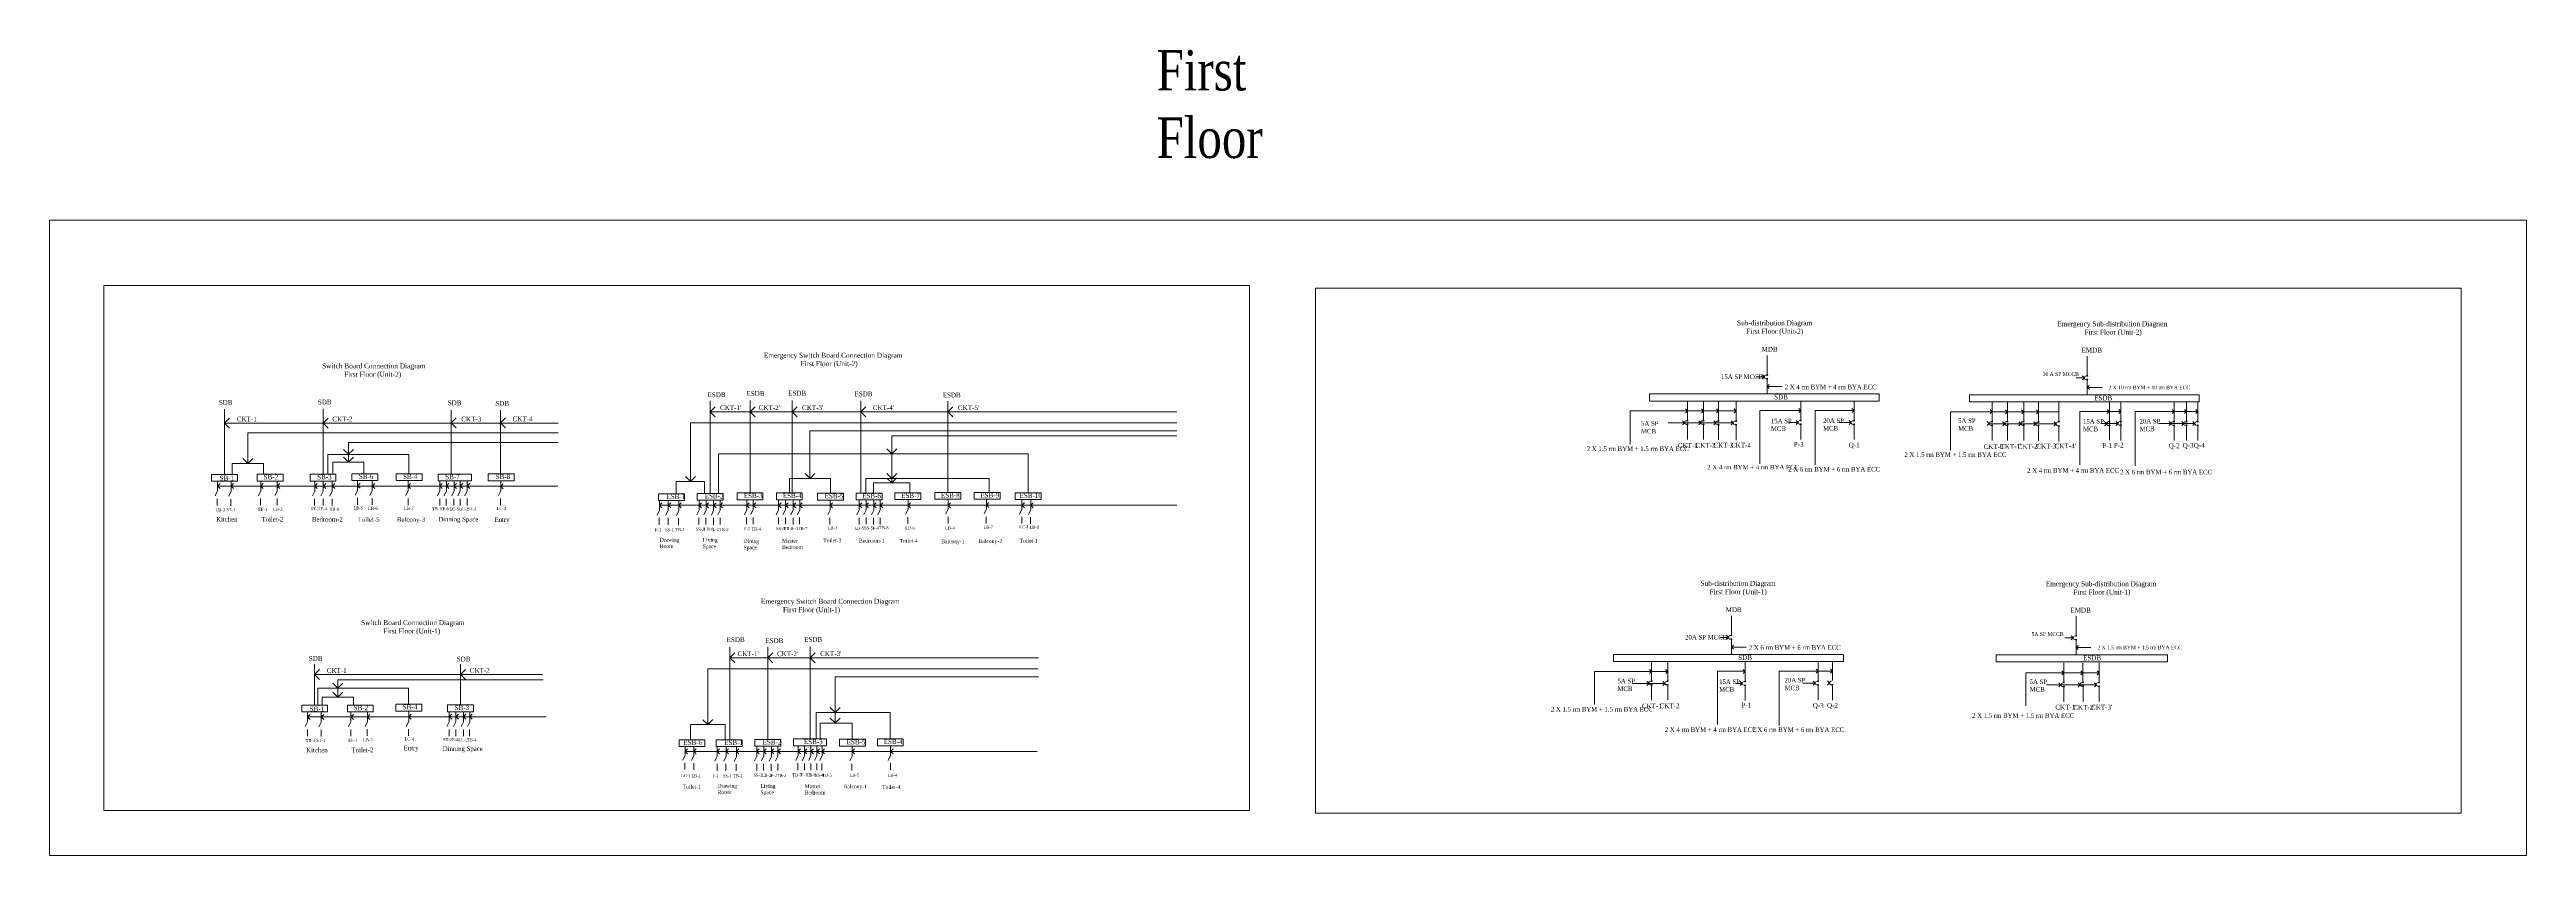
# Model space of a CAD drawing. Header units: inches. Extents: x -13742749 to 88736, y -40897 to 32194776.
# Drawn here: x 34792 to 62550, y -31191 to -22161 of the extents above; entities that cross this region are included whole.
import ezdxf

# ---------------------------------------------------------------- set-up
doc = ezdxf.new("R2010")
doc.units = ezdxf.units.IN
doc.header["$LTSCALE"] = 10
doc.header["$MEASUREMENT"] = 0
doc.linetypes.add('HIDDEN', pattern=[0.375, 0.25, -0.125])
for name, color, linetype, lineweight in [('ESDB_TEXT', 131, 'Continuous', 13), ('SDB_TEXT', 10, 'Continuous', 13), ('Switchboard_Diagram_My', 7, 'Continuous', 13), ('Text_My', 7, 'Continuous', 13)]:
    doc.layers.add(name, color=color, linetype=linetype, lineweight=lineweight)
doc.styles.get("Standard").update_dxf_attribs({"font": 'times.ttf', "width": 0.8})

msp = doc.modelspace()

# ---------------------------------------------------------------- linework, layer by layer
at = {"layer": 'ESDB_TEXT', "linetype": 'ByBlock', "ltscale": 10}
msp.add_line((57503.62773, -28777.6564), (57503.62773, -28942.89011), dxfattribs=at)
at = {"layer": 'Switchboard_Diagram_My', "linetype": 'ByBlock', "ltscale": 10}
for p, q in [((53986.88922, -25805.87043), (54009.67701, -25828.60629)), ((54041.53836, -25588.02015), (54041.53836, -25802.62051)), ((57628.12093, -25598.38645), (57628.12093, -25812.9868)), ((54009.67701, -25828.60629), (53915.74138, -25828.60629)), ((54009.67701, -25828.60629), (53987.09107, -25851.24381)), ((54041.79762, -25936.88402), (54064.38356, -25914.2465)), ((54064.58541, -25959.61988), (54041.79762, -25936.88402)), ((54041.80091, -25854.26188), (54041.80091, -26019.49558)), ((54041.80091, -25936.87873), (54207.0707, -25936.87873)), ((57596.25958, -25838.97259), (57502.32395, -25838.97259)), ((57573.47179, -25816.23673), (57596.25958, -25838.97259)), ((57596.25958, -25838.97259), (57573.67364, -25861.6101)), ((57628.38019, -25947.25032), (57650.96613, -25924.6128)), ((57651.16797, -25969.98618), (57628.38019, -25947.25032)), ((57628.38348, -25864.62817), (57628.38348, -26029.86188)), ((57628.38348, -25947.24502), (57793.65327, -25947.24502)), ((36753.10316, -26578.43108), (36753.10316, -26191.39747)), ((36754.0991, -26347.27623), (36809.76805, -26291.48014)), ((36809.89519, -26402.94518), (36754.0991, -26347.27623)), ((37857.04643, -26579.46476), (37857.04643, -26185.68142)), ((37913.78701, -26402.76427), (37857.99092, -26347.09532)), ((37857.99138, -26347.09578), (37913.66033, -26291.29969)), ((39292.05311, -26577.40513), (39292.05311, -26201.74769)), ((39348.79369, -26400.70464), (39292.9976, -26345.03569)), ((39292.99806, -26345.03615), (39348.66701, -26289.24006)), ((39844.52761, -26575.44771), (39844.52761, -26199.79027)), ((39901.26819, -26398.74722), (39845.4721, -26343.07827)), ((39845.47256, -26343.07873), (39901.14152, -26287.28264)), ((41974.10665, -26999.8104), (41974.10665, -26341.9243)), ((41974.10665, -26341.9243), (47424.8531, -26341.9243)), ((42250.50314, -26275.27862), (42194.70705, -26219.60967)), ((42194.70751, -26339.81416), (42194.70751, -26098.09748)), ((42194.70751, -26219.61012), (42250.37646, -26163.81404)), ((42194.70751, -26218.95582), (47424.8531, -26218.95582)), ((42194.70751, -27133.69789), (42194.70751, -26339.81416)), ((42697.77437, -26275.27862), (42641.97828, -26219.60967)), ((42641.97874, -26335.5424), (42641.97874, -26093.82572)), ((42641.97874, -26219.61012), (42697.64769, -26163.81404)), ((42641.97874, -27129.42614), (42641.97874, -26335.5424)), ((43169.28722, -26275.27862), (43113.49113, -26219.60967)), ((43113.49159, -26335.5424), (43113.49159, -26093.82572)), ((43113.49159, -26219.61012), (43169.16055, -26163.81404)), ((43113.49159, -27129.42614), (43113.49159, -26335.5424)), ((43938.35816, -26275.27862), (43882.56207, -26219.60967)), ((43882.56253, -26337.75211), (43882.56253, -26096.03543)), ((43882.56253, -26219.61012), (43938.23149, -26163.81404)), ((43882.56253, -27131.63584), (43882.56253, -26337.75211)), ((44857.68829, -27123.1556), (44857.68829, -26100.13737)), ((44913.53264, -26277.11647), (44857.73655, -26221.44752)), ((44857.73701, -26221.44798), (44913.40596, -26165.65189)), ((53495.82733, -26210.61797), (52507.17538, -26210.61797)), ((52507.17538, -26210.61797), (52507.17538, -26581.76175)), ((53662.55412, -26344.70457), (52932.98979, -26344.70457)), ((53093.22692, -26321.94058), (53116.0147, -26344.67644)), ((53116.0147, -26344.67644), (53093.42877, -26367.31396)), ((53124.58899, -26187.57229), (53147.37677, -26210.30815)), ((53147.37677, -26210.30815), (53124.79084, -26232.94567)), ((53147.62899, -26099.04853), (53147.62899, -26313.64889)), ((53147.89154, -26366.40426), (53147.89154, -26531.63797)), ((53275.01343, -26321.88054), (53297.80122, -26344.6164)), ((53297.80122, -26344.6164), (53275.21528, -26367.25392)), ((53306.01979, -26187.65901), (53328.80757, -26210.39487)), ((53328.80757, -26210.39487), (53306.22164, -26233.03239)), ((53328.69561, -26099.21863), (53328.69561, -26313.81899)), ((53328.95816, -26366.57437), (53328.95816, -26531.80807)), ((53441.32641, -26322.0273), (53464.1142, -26344.76316)), ((53464.1142, -26344.76316), (53441.52826, -26367.40068)), ((53473.03573, -26187.78909), (53495.82351, -26210.52495)), ((53495.82351, -26210.52495), (53473.23758, -26233.16247)), ((53495.82733, -26103.31779), (53495.82733, -26317.91815)), ((53638.24517, -26322.16229), (53661.03296, -26344.89815)), ((53661.03296, -26344.89815), (53638.44702, -26367.53567)), ((53669.95449, -26187.92409), (53692.74227, -26210.65995)), ((53692.74227, -26210.65995), (53670.15633, -26233.29746)), ((53692.74609, -26103.45278), (53692.74609, -26318.05314)), ((54418.52263, -26206.34871), (53958.57945, -26206.34871)), ((53958.57945, -26206.34871), (53958.57945, -26803.87667)), ((54386.66128, -26339.63467), (54279.60237, -26339.63467)), ((54363.92855, -26316.90085), (54386.71633, -26339.63671)), ((54386.71633, -26339.63671), (54364.1304, -26362.27423)), ((54395.40072, -26183.60655), (54418.18851, -26206.34241)), ((54418.18851, -26206.34241), (54395.60257, -26228.97993)), ((54418.52263, -26099.04853), (54418.52263, -26313.64889)), ((54418.78518, -26365.29025), (54418.78518, -26530.52396)), ((55014.23257, -26206.51881), (54578.65576, -26206.51881)), ((54578.65576, -26206.51881), (54578.65576, -26815.34697)), ((54982.37122, -26340.91878), (54842.22249, -26340.91878)), ((54959.58767, -26318.14828), (54982.37546, -26340.88414)), ((54982.37546, -26340.88414), (54959.78952, -26363.52165)), ((54991.21229, -26183.75998), (55014.00008, -26206.49584)), ((55014.00008, -26206.49584), (54991.41414, -26229.13335)), ((55014.23257, -26099.21863), (55014.23257, -26313.81899)), ((55014.49512, -26366.57437), (55014.49512, -26531.80807)), ((57082.4099, -26220.98426), (56093.75794, -26220.98426)), ((56093.75794, -26220.98426), (56093.75794, -26650.22247)), ((56506.75224, -26329.24372), (56529.54003, -26351.97958)), ((56529.54003, -26351.97958), (56506.95409, -26374.61709)), ((57050.55092, -26355.07087), (56519.57236, -26355.07087)), ((56538.46156, -26195.00551), (56561.24934, -26217.74137)), ((56561.24934, -26217.74137), (56538.6634, -26240.37889)), ((56561.25316, -26110.53421), (56561.25316, -26325.13456)), ((56679.80949, -26332.30688), (56702.59727, -26355.04274)), ((56702.59727, -26355.04274), (56680.01133, -26377.68025)), ((56711.17156, -26197.93859), (56733.95934, -26220.67445)), ((56733.95934, -26220.67445), (56711.3734, -26243.31197)), ((56734.21155, -26109.41483), (56734.21155, -26324.01518)), ((56861.596, -26332.24684), (56884.38378, -26354.9827)), ((56884.38378, -26354.9827), (56861.79785, -26377.62022)), ((56892.60236, -26198.02531), (56915.39014, -26220.76117)), ((56915.39014, -26220.76117), (56892.80421, -26243.39869)), ((56915.27817, -26109.58493), (56915.27817, -26324.18529)), ((57027.90898, -26332.3936), (57050.69677, -26355.12946)), ((57050.69677, -26355.12946), (57028.11083, -26377.76697)), ((57050.54855, -26355.38424), (57279.62284, -26355.84963)), ((57059.6183, -26198.15539), (57082.40608, -26220.89125)), ((57082.40608, -26220.89125), (57059.82014, -26243.52876)), ((57082.4099, -26109.41483), (57082.4099, -26324.01518)), ((57082.4099, -26220.98426), (57310.65937, -26220.98426)), ((57256.90375, -26333.10736), (57279.69154, -26355.84322)), ((57279.69154, -26355.84322), (57257.1056, -26378.48074)), ((57310.65937, -26109.41483), (57310.65937, -26324.01518)), ((58005.1052, -26216.715), (57545.16201, -26216.715)), ((57545.16201, -26216.715), (57545.16201, -26814.24297)), ((57973.24385, -26350.00097), (57779.60897, -26350.00097)), ((57821.26677, -26330.47809), (57844.05455, -26353.21395)), ((57844.05455, -26353.21395), (57821.46862, -26375.85147)), ((57851.47544, -26193.91692), (57874.26322, -26216.65278)), ((57874.26322, -26216.65278), (57851.67728, -26239.2903)), ((57875.86085, -26112.62576), (57875.86085, -26538.87326)), ((57950.51112, -26327.26715), (57973.2989, -26350.00301)), ((57973.2989, -26350.00301), (57950.71297, -26372.64053)), ((57981.98329, -26193.97285), (58004.77107, -26216.70871)), ((58004.77107, -26216.70871), (57982.18514, -26239.34622)), ((58005.1052, -26109.41483), (58005.1052, -26417.27026)), ((58600.81514, -26216.88511), (58165.23833, -26216.88511)), ((58165.23833, -26216.88511), (58165.23833, -26825.71327)), ((58568.95379, -26351.28508), (58428.80506, -26351.28508)), ((58546.17024, -26328.51457), (58568.95803, -26351.25043)), ((58568.95803, -26351.25043), (58546.37209, -26373.88795)), ((58709.07219, -26351.28508), (58568.92346, -26351.28508)), ((58577.79486, -26194.12627), (58600.58265, -26216.86213)), ((58600.58265, -26216.86213), (58577.99671, -26239.49965)), ((58600.55973, -26216.88511), (58866.23465, -26216.88511)), ((58600.81514, -26109.58493), (58600.81514, -26324.18529)), ((58686.28864, -26328.51457), (58709.07643, -26351.25043)), ((58709.07643, -26351.25043), (58686.49049, -26373.88795)), ((58834.07512, -26351.05945), (58693.92639, -26351.05945)), ((58718.05607, -26194.13628), (58740.84385, -26216.87214)), ((58740.84385, -26216.87214), (58718.25792, -26239.50966)), ((58740.93354, -26109.58493), (58740.93354, -26324.18529)), ((58811.29157, -26328.28894), (58834.07936, -26351.0248)), ((58834.07936, -26351.0248), (58811.49342, -26373.66232)), ((58843.059, -26193.91065), (58865.84678, -26216.64651)), ((58865.84678, -26216.64651), (58843.26085, -26239.28402)), ((58865.93647, -26109.35929), (58865.93647, -26323.95965)), ((36753.10316, -26921.75787), (36753.10316, -26578.43108)), ((37856.7277, -26919.85022), (37857.04643, -26579.46476)), ((38141.47027, -26696.32433), (38085.67418, -26640.65538)), ((38197.13876, -26640.5287), (38141.46981, -26696.32479)), ((39291.73439, -26917.79059), (39292.05311, -26577.40513)), ((39844.20889, -26915.83317), (39844.52761, -26575.44771)), ((43313.36978, -26967.7912), (43313.36978, -26431.47175)), ((43313.36978, -26431.47175), (47424.8531, -26431.47175)), ((44230.7163, -26691.37482), (44174.92021, -26635.70587)), ((44230.50312, -26691.37567), (44230.50312, -26490.90174)), ((44230.50312, -26490.90174), (47153.63835, -26490.90174)), ((44286.38479, -26635.5792), (44230.71584, -26691.37528)), ((47153.63835, -26490.90174), (47424.8531, -26490.90174)), ((53496.08988, -26370.67352), (53496.08988, -26535.90723)), ((53693.00864, -26370.80852), (53693.00864, -26536.04222)), ((56561.51571, -26377.88994), (56561.51571, -26543.12365)), ((56734.47411, -26376.77056), (56734.47411, -26542.00426)), ((56915.54072, -26376.94066), (56915.54072, -26542.17437)), ((57082.67245, -26381.03982), (57082.67245, -26546.27352)), ((57310.92192, -26386.16627), (57310.92192, -26551.39997)), ((58005.36775, -26375.65655), (58005.36775, -26540.89025)), ((58601.07769, -26376.94066), (58601.07769, -26542.17437)), ((58741.19609, -26376.94066), (58741.19609, -26542.17437)), ((58866.19902, -26376.71503), (58866.19902, -26541.94873)), ((36838.36124, -26799.76178), (36838.36124, -26921.75787)), ((36838.36124, -26799.76178), (37187.84545, -26799.76178)), ((37013.16869, -26799.76093), (36957.3726, -26744.09198)), ((37013.10335, -26799.76178), (37013.10335, -26699.05359)), ((37068.83718, -26743.9653), (37013.16823, -26799.76139)), ((37187.84545, -26919.85022), (37187.84545, -26799.76178)), ((37966.22183, -26785.2923), (37966.22183, -26918.27893)), ((37966.22183, -26785.2923), (38315.70604, -26785.2923)), ((38141.02928, -26785.29146), (38085.23319, -26729.6225)), ((38140.96394, -26785.2923), (38140.96394, -26684.58412)), ((38196.69777, -26729.49583), (38141.02882, -26785.29192)), ((38315.70604, -26911.35372), (38315.70604, -26785.2923)), ((45759.81497, -26691.37567), (42286.77915, -26691.37567)), ((42288.00019, -26695.79192), (42288.00019, -27131.97707)), ((43314.11749, -26967.79036), (43258.3214, -26912.12141)), ((43369.78598, -26911.99473), (43314.11703, -26967.79082)), ((44230.7163, -26967.60052), (44174.92021, -26911.93157)), ((44230.50312, -26826.20391), (44230.50312, -26691.37567)), ((44230.50312, -26967.60136), (44230.50312, -26826.20391)), ((44286.38479, -26911.80489), (44230.71584, -26967.60098)), ((45759.81497, -27126.62161), (45759.81497, -26691.37567)), ((36673.304, -27107.07436), (36647.5434, -27162.27225)), ((36672.04853, -27194.40197), (36672.04853, -27269.37161)), ((36673.304, -26998.053), (36673.304, -27107.07436)), ((36673.304, -27052.56368), (40487.34244, -27052.56368)), ((36702.22902, -27080.39338), (36674.33098, -27052.5589)), ((36674.33144, -27052.55936), (36702.16591, -27024.66132)), ((36826.46432, -27110.13453), (36800.70371, -27165.33242)), ((36825.20885, -27197.46215), (36825.20885, -27272.43179)), ((36826.46432, -27001.11317), (36826.46432, -27110.13453)), ((36854.40369, -27080.22502), (36826.50565, -27052.39054)), ((36826.50611, -27052.391), (36854.34058, -27024.49295)), ((37158.82407, -27105.54469), (37133.06347, -27160.74258)), ((37157.5686, -27192.87231), (37157.5686, -27267.84195)), ((37158.82407, -26996.52333), (37158.82407, -27105.54469)), ((37186.8501, -27080.57979), (37158.95205, -27052.74532)), ((37158.95251, -27052.74578), (37186.78699, -27024.84773)), ((37344.14872, -27104.01418), (37318.38812, -27159.21207)), ((37342.89325, -27191.3418), (37342.89325, -27266.31144)), ((37344.14872, -26994.99282), (37344.14872, -27104.01418)), ((37372.05064, -27080.39086), (37344.15259, -27052.55638)), ((37344.15305, -27052.55684), (37371.98753, -27024.6588)), ((37763.62015, -27107.45922), (37737.85955, -27162.65711)), ((37762.36468, -27194.78684), (37762.36468, -27269.75648)), ((37763.62015, -26998.43786), (37763.62015, -27107.45922)), ((37791.75639, -27079.24491), (37763.85835, -27051.41044)), ((37763.85881, -27051.4109), (37791.69328, -27023.51285)), ((37858.99194, -27107.65207), (37833.23134, -27162.84996)), ((37857.73647, -27194.97969), (37857.73647, -27269.94933)), ((37858.99194, -26998.63071), (37858.99194, -27107.65207)), ((37887.09637, -27079.43776), (37859.19832, -27051.60329)), ((37859.19878, -27051.60375), (37887.03326, -27023.7057)), ((37959.27092, -27108.49096), (37933.51032, -27163.68885)), ((37958.01546, -27195.81858), (37958.01546, -27270.78822)), ((37959.27092, -26999.4696), (37959.27092, -27108.49096)), ((37987.53463, -27080.27666), (37959.63659, -27052.44218)), ((37959.63705, -27052.44264), (37987.47153, -27024.5446)), ((38244.74463, -27098.47976), (38218.98402, -27153.67765)), ((38243.48916, -27185.80737), (38243.48916, -27260.77701)), ((38272.2785, -27076.82276), (38244.38045, -27048.98828)), ((38244.38091, -27048.98874), (38272.21539, -27021.0907)), ((38244.74463, -26989.4584), (38244.74463, -27098.47976)), ((38408.70816, -27101.95297), (38382.94756, -27157.15086)), ((38407.45269, -27189.28059), (38407.45269, -27264.25023)), ((38436.24203, -27080.29597), (38408.34399, -27052.4615)), ((38408.34445, -27052.46195), (38436.17892, -27024.56391)), ((38408.70816, -26992.93161), (38408.70816, -27101.95297)), ((38810.59743, -27102.30396), (38784.83683, -27157.50185)), ((38809.34197, -27189.63157), (38809.34197, -27264.60121)), ((38838.13131, -27080.64696), (38810.23326, -27052.81248)), ((38810.23372, -27052.81294), (38838.0682, -27024.9149)), ((38810.59743, -26993.2826), (38810.59743, -27102.30396)), ((39165.19593, -27106.43133), (39139.43533, -27161.62923)), ((39163.94047, -27193.75895), (39163.94047, -27268.72859)), ((39165.19593, -26997.40997), (39165.19593, -27106.43133)), ((39193.33218, -27078.21703), (39165.43413, -27050.38255)), ((39165.43459, -27050.38301), (39193.26907, -27022.48497)), ((39239.37549, -27106.43133), (39213.61489, -27161.62923)), ((39238.12003, -27193.75895), (39238.12003, -27268.72859)), ((39239.37549, -26997.40997), (39239.37549, -27106.43133)), ((39267.47992, -27078.21703), (39239.58188, -27050.38255)), ((39239.58234, -27050.38301), (39267.41681, -27022.48497)), ((39324.46218, -27106.43133), (39298.70158, -27161.62923)), ((39323.20671, -27193.75895), (39323.20671, -27268.72859)), ((39352.21881, -27078.51093), (39324.32077, -27050.67645)), ((39324.32123, -27050.67691), (39352.15571, -27022.77887)), ((39324.46218, -26997.40997), (39324.46218, -27106.43133)), ((39394.27761, -27106.43133), (39368.51701, -27161.62923)), ((39393.02214, -27193.75895), (39393.02214, -27268.72859)), ((39394.27761, -26997.40997), (39394.27761, -27106.43133)), ((39422.54132, -27078.21703), (39394.64327, -27050.38255)), ((39394.64373, -27050.38301), (39422.47821, -27022.48497)), ((39472.3871, -27105.84507), (39446.6265, -27161.04296)), ((39471.13163, -27193.17269), (39471.13163, -27268.14233)), ((39472.3871, -26996.82371), (39472.3871, -27105.84507)), ((39500.65081, -27077.63077), (39472.75276, -27049.79629)), ((39472.75322, -27049.79675), (39500.5877, -27021.89871)), ((39848.24365, -27103.92196), (39822.48304, -27159.11985)), ((39846.98818, -27191.24958), (39846.98818, -27266.21922)), ((39875.77752, -27082.26496), (39847.87947, -27054.43049)), ((39847.87993, -27054.43094), (39875.71441, -27026.5329)), ((39848.24365, -26994.9006), (39848.24365, -27103.92196)), ((41815.05357, -27137.90637), (41815.05357, -26999.8104)), ((41815.05357, -26999.8104), (42133.15972, -26999.8104)), ((41975.11466, -26999.80955), (41919.31857, -26944.1406)), ((42030.78315, -26944.01393), (41975.1142, -26999.81001)), ((42133.15972, -26999.8104), (42133.15972, -27133.69789)), ((43082.63415, -27133.39211), (43082.63415, -26967.7912)), ((43082.63415, -26967.7912), (43544.10542, -26967.7912)), ((43544.10542, -26967.7912), (43544.10542, -27132.89214)), ((45321.40698, -26967.60136), (43937.93155, -26967.60136)), ((43937.93155, -26967.60136), (43937.93155, -27131.63584)), ((44434.62226, -27017.445), (44026.38399, -27017.445)), ((44026.38399, -27017.445), (44026.38399, -27131.63584)), ((44230.7163, -27017.44416), (44174.92021, -26961.77521)), ((44230.50312, -27017.445), (44230.50312, -26967.60136)), ((44286.38479, -26961.64853), (44230.71584, -27017.44462)), ((44434.62226, -27127.42736), (44434.62226, -27017.445)), ((44862.22811, -27199.07021), (44862.22811, -27308.09157)), ((45290.42741, -27199.49882), (45290.42741, -27308.52018)), ((45321.40698, -27123.1556), (45321.40698, -26967.60136)), ((45689.13828, -27201.72456), (45689.13828, -27310.74592)), ((41625.90896, -27322.37407), (41600.14836, -27377.57196)), ((41624.6535, -27409.70169), (41624.6535, -27484.67133)), ((41625.90896, -27213.35271), (41625.90896, -27322.37407)), ((41625.90896, -27267.86339), (47424.8531, -27267.86339)), ((41654.0445, -27295.54747), (41626.14646, -27267.71299)), ((41626.14692, -27267.71345), (41653.98139, -27239.8154)), ((41725.47849, -27322.37407), (41699.71789, -27377.57196)), ((41724.22302, -27409.70169), (41724.22302, -27484.67133)), ((41725.47849, -27213.35271), (41725.47849, -27322.37407)), ((41753.55253, -27295.47693), (41725.65449, -27267.64245)), ((41725.65495, -27267.64291), (41753.48942, -27239.74487)), ((41842.16176, -27325.48234), (41816.40116, -27380.68023)), ((41840.9063, -27412.80996), (41840.9063, -27487.7796)), ((41842.16176, -27216.46098), (41842.16176, -27325.48234)), ((41870.15009, -27295.42529), (41842.25205, -27267.59081)), ((41842.25251, -27267.59127), (41870.08698, -27239.69323)), ((42070.86423, -27320.81994), (42045.10363, -27376.01783)), ((42069.60876, -27408.14756), (42069.60876, -27483.1172)), ((42098.72385, -27295.42613), (42070.82581, -27267.59165)), ((42070.82627, -27267.59211), (42098.66074, -27239.69407)), ((42070.86423, -27211.79858), (42070.86423, -27320.81994)), ((42148.65379, -27319.26581), (42122.89319, -27374.4637)), ((42147.39833, -27406.59342), (42147.39833, -27481.56306)), ((42148.65379, -27210.24445), (42148.65379, -27319.26581)), ((42176.57278, -27295.563), (42148.67474, -27267.72852)), ((42148.6752, -27267.72898), (42176.50967, -27239.83094)), ((42234.22038, -27322.37407), (42208.45978, -27377.57196)), ((42232.96492, -27409.70169), (42232.96492, -27484.67133)), ((42261.94598, -27295.64613), (42234.04793, -27267.81166)), ((42234.04839, -27267.81211), (42261.88287, -27239.91407)), ((42234.22038, -27213.35271), (42234.22038, -27322.37407)), ((42307.34373, -27320.81994), (42281.58312, -27376.01783)), ((42306.08826, -27408.14756), (42306.08826, -27483.1172)), ((42335.01282, -27295.89385), (42307.11477, -27268.05937)), ((42307.11523, -27268.05983), (42334.94971, -27240.16179)), ((42307.34373, -27211.79858), (42307.34373, -27320.81994)), ((42604.4969, -27317.71167), (42578.73629, -27372.90956)), ((42603.24143, -27405.03929), (42603.24143, -27480.00893)), ((42632.2532, -27295.28925), (42604.35516, -27267.45478)), ((42604.35562, -27267.45524), (42632.19009, -27239.55719)), ((42604.4969, -27208.69031), (42604.4969, -27317.71167)), ((42677.62024, -27316.15754), (42651.85964, -27371.35543)), ((42676.36478, -27403.48516), (42676.36478, -27478.4548)), ((42705.50127, -27295.56258), (42677.60323, -27267.7281)), ((42677.60369, -27267.72856), (42705.43816, -27239.83052)), ((42677.62024, -27207.13618), (42677.62024, -27316.15754)), ((42962.32802, -27317.71167), (42936.56742, -27372.90956)), ((42961.07256, -27405.03929), (42961.07256, -27480.00893)), ((42990.04479, -27295.46601), (42962.14675, -27267.63154)), ((42962.14721, -27267.632), (42989.98169, -27239.73395)), ((42962.32802, -27208.69031), (42962.32802, -27317.71167)), ((43040.11758, -27316.15754), (43014.35698, -27371.35543)), ((43038.86212, -27403.48516), (43038.86212, -27478.4548)), ((43040.11758, -27207.13618), (43040.11758, -27316.15754)), ((43068.1947, -27295.71163), (43040.29665, -27267.87715)), ((43040.29711, -27267.87761), (43068.13159, -27239.97957)), ((43125.68417, -27319.26581), (43099.92357, -27374.4637)), ((43124.42871, -27406.59342), (43124.42871, -27481.56306)), ((43125.68417, -27210.24445), (43125.68417, -27319.26581)), ((43153.6132, -27295.69945), (43125.71516, -27267.86498)), ((43125.71562, -27267.86544), (43153.55009, -27239.96739)), ((43198.80752, -27317.71167), (43173.04692, -27372.90956)), ((43197.55205, -27405.03929), (43197.55205, -27480.00893)), ((43226.65091, -27295.84808), (43198.75287, -27268.01361)), ((43198.75333, -27268.01407), (43226.5878, -27240.11602)), ((43198.80752, -27208.69031), (43198.80752, -27317.71167)), ((43538.68292, -27320.46811), (43512.92232, -27375.666)), ((43537.42746, -27407.79572), (43537.42746, -27482.76536)), ((43566.32062, -27295.5651), (43538.42257, -27267.73062)), ((43538.42303, -27267.73108), (43566.25751, -27239.83304)), ((43538.68292, -27211.44675), (43538.68292, -27320.46811)), ((43865.04173, -27318.91398), (43839.28112, -27374.11187)), ((43863.78626, -27406.24159), (43863.78626, -27481.21123)), ((43865.04173, -27209.89262), (43865.04173, -27318.91398)), ((43893.04211, -27295.52647), (43865.14406, -27267.692)), ((43865.14452, -27267.69246), (43892.979, -27239.79441)), ((43942.83129, -27317.35984), (43917.07069, -27372.55773)), ((43941.57582, -27404.68746), (43941.57582, -27479.6571)), ((43970.31606, -27295.12425), (43942.41802, -27267.28977)), ((43942.41848, -27267.29023), (43970.25296, -27239.39219)), ((43942.83129, -27208.33848), (43942.83129, -27317.35984)), ((44028.39788, -27320.46811), (44002.63728, -27375.666)), ((44027.14241, -27407.79572), (44027.14241, -27482.76536)), ((44056.04201, -27295.52647), (44028.14397, -27267.692)), ((44028.14443, -27267.69246), (44055.9789, -27239.79441)), ((44028.39788, -27211.44675), (44028.39788, -27320.46811)), ((44101.52122, -27318.91398), (44075.76062, -27374.11187)), ((44100.26576, -27406.24159), (44100.26576, -27481.21123)), ((44129.29224, -27295.52647), (44101.39419, -27267.692)), ((44101.39465, -27267.69246), (44129.22913, -27239.79441)), ((44101.52122, -27209.89262), (44101.52122, -27318.91398)), ((44412.9387, -27312.51014), (44387.1781, -27367.70803)), ((44411.68324, -27399.83775), (44411.68324, -27474.80739)), ((44412.9387, -27203.48878), (44412.9387, -27312.51014)), ((44441.33736, -27294.96806), (44413.43932, -27267.13359)), ((44413.43978, -27267.13405), (44441.27425, -27239.236)), ((44862.22811, -27308.09157), (44836.46751, -27363.28946)), ((44860.97264, -27395.41919), (44860.97264, -27470.38883)), ((44890.2152, -27294.97814), (44862.31716, -27267.14366)), ((44862.31762, -27267.14412), (44890.15209, -27239.24608)), ((45290.42741, -27308.52018), (45264.66681, -27363.71807)), ((45289.17195, -27395.8478), (45289.17195, -27470.81744)), ((45318.52779, -27293.00985), (45290.62974, -27265.17538)), ((45290.6302, -27265.17584), (45318.46468, -27237.27779)), ((45689.13828, -27310.74592), (45663.37768, -27365.94381)), ((45687.88282, -27398.07353), (45687.88282, -27473.04317)), ((45716.17912, -27295.63354), (45688.28107, -27267.79906)), ((45688.28153, -27267.79952), (45716.11601, -27239.90147)), ((45786.93816, -27314.73418), (45761.17756, -27369.93207)), ((45785.68269, -27402.0618), (45785.68269, -27477.03144)), ((45786.93816, -27205.71282), (45786.93816, -27314.73418)), ((45815.4412, -27295.71205), (45787.54315, -27267.87757)), ((45787.54361, -27267.87803), (45815.37809, -27239.97999)), ((53639.16715, -28506.83649), (53639.16715, -28721.43685)), ((57503.36518, -28511.41468), (57503.36518, -28726.01504)), ((42413.96973, -29099.79297), (42413.96973, -28858.07629)), ((42841.98139, -29096.5396), (42841.98139, -28854.82292)), ((43316.27185, -29091.39809), (43316.27185, -28849.68141)), ((53607.3058, -28747.42264), (53513.37018, -28747.42264)), ((53584.51802, -28724.68678), (53607.3058, -28747.42264)), ((53607.3058, -28747.42264), (53584.71987, -28770.06015)), ((53639.42642, -28855.70037), (53662.01235, -28833.06285)), ((53662.2142, -28878.43623), (53639.42642, -28855.70037)), ((53639.4297, -28773.07822), (53639.4297, -28938.31192)), ((53639.4297, -28855.69507), (53804.6995, -28855.69507)), ((57471.50383, -28752.00082), (57377.56821, -28752.00082)), ((57448.71605, -28729.26496), (57471.50383, -28752.00082)), ((57471.50383, -28752.00082), (57448.9179, -28774.63834)), ((57503.62445, -28860.27855), (57526.21038, -28837.64103)), ((57526.41223, -28883.01441), (57503.62445, -28860.27855)), ((57503.62773, -28860.27326), (57668.89753, -28860.27326)), ((37762.47765, -29164.15588), (37762.47765, -29047.74015)), ((37762.47765, -29164.15588), (37818.1466, -29108.35979)), ((39397.91978, -29162.61762), (39453.58873, -29106.82153)), ((39397.97077, -29163.83175), (39397.97077, -29047.41602)), ((42167.31087, -29098.64974), (45869.92561, -29098.64974)), ((42168.08387, -29725.39262), (42168.08387, -29099.11038)), ((42413.96973, -29893.6767), (42413.96973, -29099.79297)), ((42471.75724, -29030.81418), (42415.96115, -28975.14523)), ((42415.96161, -28975.14569), (42471.63057, -28919.3496)), ((42417.53475, -28975.68126), (45873.56748, -28975.68126)), ((42897.77702, -29032.00406), (42841.98093, -28976.33511)), ((42841.98139, -28976.33557), (42897.65034, -28920.53948)), ((42841.98139, -29890.42333), (42841.98139, -29096.5396)), ((43316.27185, -29885.28183), (43316.27185, -29091.39809)), ((43372.52829, -29031.14588), (43316.7322, -28975.47693)), ((43316.73266, -28975.47739), (43372.40161, -28919.6813)), ((52927.35178, -29129.43431), (52104.80417, -29129.43431)), ((52104.80417, -29129.43431), (52104.80417, -29500.57809)), ((52722.21778, -29106.38864), (52745.00556, -29129.1245)), ((52745.00556, -29129.1245), (52722.41963, -29151.76202)), ((52745.25778, -29017.86487), (52745.25778, -29232.46523)), ((52903.64858, -29106.47536), (52926.43637, -29129.21122)), ((52926.43637, -29129.21122), (52903.85043, -29151.84873)), ((52926.3244, -29018.03498), (52926.3244, -29232.63533)), ((53792.06108, -29127.83582), (53482.79798, -29127.83582)), ((53482.79798, -29127.83582), (53482.79798, -29725.36378)), ((53770.77202, -29107.96841), (53793.5598, -29130.70427)), ((53793.5598, -29130.70427), (53770.97386, -29153.34178)), ((53793.8177, -29023.46709), (53793.8177, -29238.06744)), ((54772.04679, -29125.33516), (54176.28455, -29125.33516)), ((54176.28455, -29125.33516), (54176.28455, -29734.16332)), ((54588.84109, -29102.57632), (54611.62887, -29125.31218)), ((54611.62887, -29125.31218), (54589.04294, -29147.9497)), ((54611.86137, -29018.03498), (54611.86137, -29232.63533)), ((54748.65734, -29102.03827), (54771.44513, -29124.77413)), ((54771.44513, -29124.77413), (54748.85919, -29147.41165)), ((54771.67762, -29017.49693), (54771.67762, -29232.09729)), ((57760.587, -29144.43021), (56939.65283, -29144.43021)), ((56939.65283, -29144.43021), (56939.65283, -29515.57399)), ((57343.02857, -29121.79479), (57365.81636, -29144.53065)), ((57365.81636, -29144.53065), (57343.23042, -29167.16816)), ((57365.99235, -29032.49747), (57365.99235, -29247.09783)), ((57557.06644, -29121.38454), (57579.85422, -29144.1204)), ((57579.85422, -29144.1204), (57557.26829, -29166.75791)), ((57580.10644, -29032.86077), (57580.10644, -29247.46113)), ((57738.49724, -29121.47126), (57761.28503, -29144.20712)), ((57761.28503, -29144.20712), (57738.69909, -29166.84463)), ((57761.17306, -29033.03088), (57761.17306, -29247.63123)), ((37762.47765, -29507.48268), (37762.47765, -29164.15588)), ((37762.47765, -29164.15588), (40315.66523, -29164.15588)), ((37818.27374, -29219.82483), (37762.47765, -29164.15588)), ((37799.07255, -29316.38036), (38815.99536, -29316.38036)), ((37799.33237, -29507.7118), (37799.33237, -29316.35649)), ((37847.72926, -29417.52454), (38197.21347, -29417.52454)), ((37847.73573, -29417.50487), (37847.73573, -29507.48268)), ((38021.95958, -29315.54568), (37966.16349, -29259.87673)), ((38022.49066, -29417.06362), (37966.69457, -29361.39466)), ((38022.47784, -29417.56113), (38020.68622, -29223.78912)), ((38021.61592, -29223.87617), (40325.43834, -29223.87617)), ((38077.62807, -29259.75005), (38021.95912, -29315.54614)), ((38078.15915, -29361.26799), (38022.4902, -29417.06408)), ((38197.21994, -29505.57502), (38197.21994, -29417.42677)), ((38816.06316, -29497.53952), (38816.06316, -29316.36572)), ((39397.65205, -29504.21721), (39397.97077, -29163.83175)), ((39453.71541, -29218.28611), (39397.91932, -29162.61716)), ((43593.93877, -29188.19719), (45873.56748, -29188.19719)), ((52895.66996, -29263.52092), (52530.61859, -29263.52092)), ((52690.85571, -29240.75693), (52713.64349, -29263.49279)), ((52713.64349, -29263.49279), (52691.05756, -29286.1303)), ((52745.52033, -29285.22061), (52745.52033, -29450.45431)), ((52872.64223, -29240.69689), (52895.43001, -29263.43275)), ((52895.43001, -29263.43275), (52872.84408, -29286.07027)), ((52926.58695, -29285.39071), (52926.58695, -29450.62442)), ((53763.03511, -29264.91257), (53691.9864, -29264.87786)), ((53738.7578, -29242.10322), (53761.54559, -29264.83908)), ((53761.54559, -29264.83908), (53738.95965, -29287.4766)), ((53794.08025, -29289.70881), (53794.08025, -29454.94252)), ((54580.00002, -29259.73513), (54439.85128, -29259.73513)), ((54557.21647, -29236.96462), (54580.00425, -29259.70048)), ((54580.00425, -29259.70048), (54557.41832, -29282.338)), ((54612.12392, -29285.39071), (54612.12392, -29450.62442)), ((54717.03272, -29236.42657), (54739.82051, -29259.16243)), ((54739.82051, -29259.16243), (54717.23457, -29281.79995)), ((54771.94017, -29284.85266), (54771.94017, -29450.08637)), ((57730.3768, -29278.98221), (57169.98576, -29278.98221)), ((57310.37069, -29255.77951), (57333.15847, -29278.51537)), ((57333.15847, -29278.51537), (57310.57254, -29301.15288)), ((57366.2549, -29304.53246), (57366.2549, -29469.76617)), ((57525.70437, -29255.75283), (57548.49215, -29278.48868)), ((57548.49215, -29278.48868), (57525.90622, -29301.1262)), ((57580.36899, -29300.21651), (57580.36899, -29465.45021)), ((57707.49089, -29255.69279), (57730.27867, -29278.42865)), ((57730.27867, -29278.42865), (57707.69274, -29301.06616)), ((57761.43561, -29300.38661), (57761.43561, -29465.62032)), ((37682.67849, -29692.79916), (37656.91789, -29747.99705)), ((37682.67849, -29583.7778), (37682.67849, -29692.79916)), ((37682.67849, -29638.28848), (40355.80155, -29638.28848)), ((37710.73262, -29666.08231), (37682.83457, -29638.24783)), ((37682.83503, -29638.24829), (37710.66951, -29610.35025)), ((37835.83881, -29695.85934), (37810.0782, -29751.05723)), ((37835.83881, -29586.83798), (37835.83881, -29695.85934)), ((37863.86198, -29666.15704), (37835.96393, -29638.32257)), ((37835.96439, -29638.32302), (37863.79887, -29610.42498)), ((38168.19856, -29691.2695), (38142.43796, -29746.46739)), ((38168.19856, -29582.24814), (38168.19856, -29691.2695)), ((38196.29544, -29666.1096), (38168.3974, -29638.27512)), ((38168.39786, -29638.27558), (38196.23233, -29610.37754)), ((38353.52321, -29689.73899), (38327.76261, -29744.93688)), ((38353.52321, -29580.71763), (38353.52321, -29689.73899)), ((38381.49382, -29666.15284), (38353.59578, -29638.31837)), ((38353.59624, -29638.31883), (38381.43071, -29610.42078)), ((38816.5857, -29687.10929), (38790.8251, -29742.30718)), ((38816.5857, -29578.08793), (38816.5857, -29687.10929)), ((38845.16022, -29665.40424), (38817.26217, -29637.56976)), ((38817.26263, -29637.57022), (38845.09711, -29609.67218)), ((39271.11359, -29692.85795), (39245.35299, -29748.05584)), ((39271.11359, -29583.83659), (39271.11359, -29692.85795)), ((39299.08983, -29664.94786), (39271.19179, -29637.11338)), ((39271.19225, -29637.11384), (39299.02672, -29609.21579)), ((39345.29315, -29692.85795), (39319.53255, -29748.05584)), ((39373.12323, -29664.82988), (39345.22518, -29636.9954)), ((39345.22564, -29636.99586), (39373.06012, -29609.09781)), ((39345.29315, -29583.83659), (39345.29315, -29692.85795)), ((39430.37984, -29692.85795), (39404.61923, -29748.05584)), ((39458.15662, -29664.879), (39430.25858, -29637.04452)), ((39430.25904, -29637.04498), (39458.09351, -29609.14694)), ((39430.37984, -29583.83659), (39430.37984, -29692.85795)), ((39500.19527, -29692.85795), (39474.43466, -29748.05584)), ((39500.19527, -29583.83659), (39500.19527, -29692.85795)), ((39528.11019, -29664.69384), (39500.21215, -29636.85937)), ((39500.21261, -29636.85983), (39528.04708, -29608.96178)), ((42169.09189, -29725.39178), (42113.2958, -29669.72282)), ((42224.76038, -29669.59615), (42169.09143, -29725.39224)), ((43596.91888, -29589.57001), (43541.12279, -29533.90105)), ((43596.95356, -29706.95153), (43541.15748, -29651.28258)), ((43652.58737, -29533.77438), (43596.91842, -29589.57047)), ((43652.62206, -29651.15591), (43596.95311, -29706.95199)), ((37681.42302, -29780.12678), (37681.42302, -29855.09642)), ((37834.58334, -29783.18695), (37834.58334, -29858.15659)), ((38166.94309, -29778.59711), (38166.94309, -29853.56675)), ((38352.26774, -29777.0666), (38352.26774, -29852.03624)), ((38815.33023, -29774.43691), (38815.33023, -29849.40655)), ((39269.85812, -29780.18557), (39269.85812, -29855.15521)), ((39344.03769, -29780.18557), (39344.03769, -29855.15521)), ((39429.12437, -29780.18557), (39429.12437, -29855.15521)), ((39498.9398, -29780.18557), (39498.9398, -29855.15521)), ((41914.30716, -29971.4715), (41914.30716, -30066.63632)), ((41976.06055, -29725.53874), (42364.83419, -29725.53874)), ((41976.10126, -29894.79658), (41976.10126, -29725.83766)), ((42012.10703, -29970.90645), (42012.10703, -30070.62459)), ((42273.18285, -29970.07815), (42273.18285, -30079.09951)), ((42364.83419, -29725.53874), (42364.83419, -29890.63968)), ((42372.75237, -29970.07815), (42372.75237, -30079.09951)), ((42489.43564, -29973.18642), (42489.43564, -30082.20778)), ((42718.13811, -29968.52402), (42718.13811, -30077.54538)), ((42795.92767, -29966.96989), (42795.92767, -30075.99125)), ((42881.49426, -29970.07815), (42881.49426, -30079.09951)), ((42954.61761, -29968.52402), (42954.61761, -30077.54538)), ((43179.71472, -29962.56375), (43179.71472, -30071.58511)), ((43251.77078, -29965.41575), (43251.77078, -30074.43711)), ((43324.89412, -29963.86162), (43324.89412, -30072.88298)), ((43391.69647, -29964.42088), (43391.69647, -30073.44224)), ((43449.51057, -29964.0699), (43449.51057, -30073.09126)), ((43785.37068, -29968.2609), (43785.37068, -30077.28226)), ((44216.79461, -29961.83222), (44216.79461, -30070.85358)), ((41914.30716, -30066.63632), (41888.54656, -30121.83421)), ((41913.05169, -30153.96394), (41913.05169, -30228.93358)), ((41941.88954, -30051.47951), (41913.9915, -30023.64503)), ((41913.99196, -30023.64549), (41941.82643, -29995.74745)), ((41914.96133, -30024.58883), (45861.50719, -30024.58883)), ((42012.10703, -30070.62459), (41986.34643, -30125.82248)), ((42010.85157, -30157.9522), (42010.85157, -30232.92184)), ((42040.10523, -30051.59959), (42012.20719, -30023.76511)), ((42012.20765, -30023.76557), (42040.04213, -29995.86753)), ((42273.18285, -30079.09951), (42247.42225, -30134.29741)), ((42271.92738, -30166.42713), (42271.92738, -30241.39677)), ((42301.45432, -30052.19824), (42273.55628, -30024.36377)), ((42273.55674, -30024.36423), (42301.39121, -29996.46618)), ((42372.75237, -30079.09951), (42346.99177, -30134.29741)), ((42371.49691, -30166.42713), (42371.49691, -30241.39677)), ((42400.29784, -30052.58661), (42372.3998, -30024.75214)), ((42372.40026, -30024.75259), (42400.23474, -29996.85455)), ((42489.43564, -30082.20778), (42463.67504, -30137.40567)), ((42488.18018, -30169.5354), (42488.18018, -30244.50504)), ((42517.56207, -30052.21336), (42489.66402, -30024.37888)), ((42489.66448, -30024.37934), (42517.49896, -29996.4813)), ((42718.13811, -30077.54538), (42692.37751, -30132.74327)), ((42716.88265, -30164.873), (42716.88265, -30239.84264)), ((42746.1067, -30052.10714), (42718.20866, -30024.27266)), ((42718.20912, -30024.27312), (42746.04359, -29996.37507)), ((42795.92767, -30075.99125), (42770.16707, -30131.18914)), ((42794.67221, -30163.31886), (42794.67221, -30238.2885)), ((42823.74851, -30052.63196), (42795.85047, -30024.79748)), ((42795.85093, -30024.79794), (42823.6854, -29996.89989)), ((42881.49426, -30079.09951), (42855.73366, -30134.29741)), ((42880.2388, -30166.42713), (42880.2388, -30241.39677)), ((42909.45612, -30052.57108), (42881.55808, -30024.7366)), ((42881.55854, -30024.73706), (42909.39301, -29996.83902)), ((42954.61761, -30077.54538), (42928.85701, -30132.74327)), ((42953.36214, -30164.873), (42953.36214, -30239.84264)), ((42982.86277, -30052.16298), (42954.96472, -30024.3285)), ((42954.96518, -30024.32896), (42982.79966, -29996.43092)), ((43179.71472, -30071.58511), (43153.95412, -30126.783)), ((43178.45926, -30158.91272), (43178.45926, -30233.88236)), ((43207.66266, -30051.04438), (43179.76461, -30023.2099)), ((43179.76507, -30023.21036), (43207.59955, -29995.31232)), ((43251.77078, -30074.43711), (43226.01018, -30129.63501)), ((43250.51531, -30161.76473), (43250.51531, -30236.73437)), ((43279.64037, -30052.17599), (43251.74233, -30024.34152)), ((43251.74279, -30024.34198), (43279.57726, -29996.44393)), ((43324.89412, -30072.88298), (43299.13352, -30128.08087)), ((43323.63866, -30160.2106), (43323.63866, -30235.18024)), ((43352.84205, -30052.34226), (43324.94401, -30024.50778)), ((43324.94447, -30024.50824), (43352.77895, -29996.61019)), ((43391.69647, -30073.44224), (43365.93586, -30128.64013)), ((43390.441, -30160.76986), (43390.441, -30235.7395)), ((43419.6444, -30052.90152), (43391.74635, -30025.06704)), ((43391.74681, -30025.0675), (43419.58129, -29997.16946)), ((43449.51057, -30073.09126), (43423.74997, -30128.28915)), ((43448.2551, -30160.41887), (43448.2551, -30235.38851)), ((43477.4585, -30052.55053), (43449.56046, -30024.71606)), ((43449.56092, -30024.71652), (43477.39539, -29996.81847)), ((43785.37068, -30077.28226), (43759.61007, -30132.48015)), ((43784.11521, -30164.60988), (43784.11521, -30239.57952)), ((43812.54776, -30052.51536), (43784.64972, -30024.68088)), ((43784.65018, -30024.68134), (43812.48465, -29996.7833)), ((44216.79461, -30070.85358), (44191.034, -30126.05147)), ((44215.53914, -30158.1812), (44215.53914, -30233.15084)), ((44244.436, -30053.43754), (44216.53796, -30025.60306)), ((44216.53842, -30025.60352), (44244.37289, -29997.70548))]:
    msp.add_line(p, q, dxfattribs=at)
at = {"layer": 'Switchboard_Diagram_My', "ltscale": 10}
for p, q in [((36753.80895, -26348.07396), (40490.90504, -26348.07396)), ((53495.69196, -26210.6439), (53690.65352, -26210.6439)), ((37013.36296, -26699.37194), (37013.36296, -26453.87103)), ((37013.36296, -26453.87103), (40490.90504, -26453.87103)), ((38140.61905, -26683.4773), (38140.61905, -26563.70252)), ((38140.61905, -26563.70252), (40490.90504, -26563.70252)), ((37911.51803, -26921.2546), (37911.51803, -26696.76654)), ((37911.51803, -26696.76654), (38819.15188, -26696.76654)), ((38819.15188, -26696.76654), (38819.15188, -26912.73066)), ((43597.00587, -29193.71256), (43597.00587, -29706.5854)), ((44212.92823, -29589.7342), (43383.92909, -29589.7342)), ((43383.92909, -29589.7342), (43383.92909, -29886.21094)), ((44212.92823, -29886.00459), (44212.92823, -29589.7342)), ((43429.35092, -29707.25844), (43786.56656, -29707.25844)), ((43429.42524, -29887.07876), (43429.42524, -29707.7772)), ((43786.56656, -29707.25844), (43786.56656, -29888.6042))]:
    msp.add_line(p, q, dxfattribs=at)
at = {"layer": 'Switchboard_Diagram_My', "linetype": 'ByBlock', "ltscale": 10}
for points in [[(34791.64748, -24073.0255), (62549.9085, -24073.0255), (62549.9085, -31191.2567), (34791.64748, -31191.2567)], [(35398.49678, -24803.42496), (48238.08221, -24803.42496), (48238.08221, -30686.13533), (35398.49678, -30686.13533)], [(48977.80528, -24835.43632), (61817.39071, -24835.43632), (61817.39071, -30718.14669), (48977.80528, -30718.14669)], [(52722.61069, -26019.49558), (55296.74806, -26019.49558), (55296.74806, -26099.04853), (52722.61069, -26099.04853)], [(56309.19326, -26029.86188), (58883.33063, -26029.86188), (58883.33063, -26109.41483), (56309.19326, -26109.41483)], [(36607.98982, -26921.75787), (36898.2165, -26921.75787), (36898.2165, -26998.053), (36607.98982, -26998.053)], [(37119.7054, -26919.85022), (37409.93209, -26919.85022), (37409.93209, -26996.14534), (37119.7054, -26996.14534)], [(37711.61436, -26919.85022), (38001.84105, -26919.85022), (38001.84105, -26996.14534), (37711.61436, -26996.14534)], [(38180.65193, -26913.36791), (38470.87862, -26913.36791), (38470.87862, -26989.66303), (38180.65193, -26989.66303)], [(38676.60061, -26913.55497), (38966.8273, -26913.55497), (38966.8273, -26989.8501), (38676.60061, -26989.8501)], [(39146.62105, -26917.79059), (39521.40395, -26917.79059), (39521.40395, -26994.08571), (39146.62105, -26994.08571)], [(39707.25047, -26916.41685), (39997.47715, -26916.41685), (39997.47715, -26992.71198), (39707.25047, -26992.71198)], [(41616.76721, -27137.90637), (41906.99389, -27137.90637), (41906.99389, -27214.2015), (41616.76721, -27214.2015)], [(42049.59417, -27133.69789), (42339.82085, -27133.69789), (42339.82085, -27209.99302), (42049.59417, -27209.99302)], [(42496.8654, -27129.42614), (42787.09209, -27129.42614), (42787.09209, -27205.72126), (42496.8654, -27205.72126)], [(42937.5208, -27129.42614), (43227.74749, -27129.42614), (43227.74749, -27205.72126), (42937.5208, -27205.72126)], [(43398.99208, -27132.89214), (43689.21876, -27132.89214), (43689.21876, -27209.18726), (43398.99208, -27209.18726)], [(43832.47676, -27131.63584), (44122.70345, -27131.63584), (44122.70345, -27207.93096), (43832.47676, -27207.93096)], [(44265.30372, -27127.42736), (44555.5304, -27127.42736), (44555.5304, -27203.72249), (44265.30372, -27203.72249)], [(44712.57495, -27123.1556), (45002.80164, -27123.1556), (45002.80164, -27199.45073), (44712.57495, -27199.45073)], [(45153.23035, -27123.1556), (45443.45704, -27123.1556), (45443.45704, -27199.45073), (45153.23035, -27199.45073)], [(45614.70163, -27126.62161), (45904.92831, -27126.62161), (45904.92831, -27202.91673), (45614.70163, -27202.91673)], [(52320.23948, -28938.31192), (54894.37686, -28938.31192), (54894.37686, -29017.86487), (52320.23948, -29017.86487)], [(56607.1788, -28942.89011), (58528.96259, -28942.89011), (58528.96259, -29022.44306), (56607.1788, -29022.44306)], [(37617.36431, -29507.48268), (37907.59099, -29507.48268), (37907.59099, -29583.7778), (37617.36431, -29583.7778)], [(38129.07989, -29505.57502), (38419.30658, -29505.57502), (38419.30658, -29581.87015), (38129.07989, -29581.87015)], [(38673.21415, -29497.37677), (38963.44084, -29497.37677), (38963.44084, -29573.6719), (38673.21415, -29573.6719)], [(39252.5387, -29504.21721), (39542.76539, -29504.21721), (39542.76539, -29580.51233), (39252.5387, -29580.51233)], [(41846.60425, -29894.42045), (42136.83094, -29894.42045), (42136.83094, -29970.71558), (41846.60425, -29970.71558)], [(42264.04109, -29894.63181), (42554.26778, -29894.63181), (42554.26778, -29970.92694), (42264.04109, -29970.92694)], [(42696.86805, -29890.42333), (42987.09473, -29890.42333), (42987.09473, -29966.71846), (42696.86805, -29966.71846)], [(43130.89577, -29886.15158), (43500.37486, -29886.15158), (43500.37486, -29962.4467), (43130.83136, -29962.4467)], [(43645.67983, -29889.70629), (43935.90651, -29889.70629), (43935.90651, -29966.00142), (43645.67983, -29966.00142)], [(44069.15962, -29885.77081), (44359.38631, -29885.77081), (44359.38631, -29962.06593), (44069.15962, -29962.06593)]]:
    msp.add_lwpolyline(points, close=True, dxfattribs=at)
for centre in [(54041.53836, -25806.94313), (57628.12093, -25817.30943), (54042.09734, -25848.66181), (57628.6799, -25859.0281), (53147.62899, -26319.08552), (53148.18796, -26360.8042), (53328.69561, -26319.25562), (53329.25458, -26360.9743), (53495.82733, -26323.35478), (53496.38631, -26365.07346), (53692.74609, -26323.48978), (53693.30507, -26365.20845), (54418.52263, -26317.97151), (54419.08161, -26359.69019), (55014.23257, -26319.25562), (55014.79155, -26360.9743), (56561.25316, -26330.5712), (56561.81214, -26372.28987), (56734.21155, -26329.45182), (56734.77053, -26371.17049), (56915.27817, -26329.62192), (56915.83715, -26371.3406), (57082.4099, -26333.72108), (57310.65937, -26328.39784), (57876.04418, -26330.13131), (57876.41983, -26373.26742), (58005.1052, -26328.33781), (58005.66418, -26370.05648), (58600.81514, -26329.62192), (58601.37412, -26371.3406), (58740.93354, -26329.62192), (58741.49252, -26371.3406), (58865.93647, -26329.39629), (58866.49545, -26371.11496), (57082.96888, -26375.43975), (57311.21835, -26380.5662), (53639.16715, -28725.75948), (53639.72613, -28767.47815), (57503.36518, -28730.33766), (57503.92416, -28772.05634), (52745.25778, -29237.90187), (52745.81676, -29279.62054), (52926.3244, -29238.07197), (52926.88338, -29279.79065), (53793.8177, -29242.39007), (53794.37668, -29284.10875), (54611.86137, -29238.07197), (54612.42034, -29279.79065), (54772.2366, -29279.2526), (57365.72076, -29252.07889), (57366.55133, -29298.9324), (57580.10644, -29252.89777), (57580.66542, -29294.61644), (57761.17306, -29253.06787), (57761.73204, -29294.78654)]:
    msp.add_circle(centre, 4.98846, dxfattribs=at)
for centre, start in [((54030.40197, -25828.60629), 89.133640239), ((57616.98453, -25838.97259), 89.133640239), ((53136.49259, -26340.74868), 89.133640239), ((53317.55921, -26340.91878), 89.133640239), ((53484.69094, -26345.01794), 89.133640239), ((53681.6097, -26345.15293), 89.133640239), ((54407.38624, -26339.63467), 89.133640239), ((55003.09618, -26340.91878), 89.133640239), ((56550.11677, -26352.23436), 89.133640239), ((56723.07516, -26351.11498), 89.133640239), ((56904.14178, -26351.28508), 89.133640239), ((57071.27351, -26355.38424), 89.133640239), ((57300.34779, -26355.84963), 89.133640239), ((57864.72446, -26353.21191), 89.133640239), ((57993.96881, -26350.00097), 89.133640239), ((58589.67875, -26351.28508), 89.133640239), ((58729.79715, -26351.28508), 89.133640239), ((58854.80008, -26351.05945), 89.133640239), ((53628.03076, -28747.42264), 89.133640239), ((57492.22879, -28752.00082), 89.133640239), ((52734.12139, -29259.56503), 89.133640239), ((52915.18801, -29259.73513), 89.133640239), ((53782.68131, -29264.05323), 91.636963645), ((54600.72497, -29259.73513), 89.133640239), ((54760.54123, -29259.19708), 89.133640239), ((57353.67677, -29278.74721), 89.133640239), ((57568.97005, -29274.56092), 89.133640239), ((57750.03667, -29274.73103), 89.133640239)]:
    msp.add_arc(centre, 20.72496, start, 269.133640239, dxfattribs=at)

# ---------------------------------------------------------------- texts
at = {"layer": 'ESDB_TEXT', "linetype": 'ByBlock', "ltscale": 10, "width": 2836.9979988, "attachment_point": 1}
for s, insert, char_height in [('30 A SP MCCB', (57128.28412, -25775.76982), 42.7519621), ('2 X 10 rm BYM + 10 rm BYA ECC', (57867.01627, -25925.99107), 42.7519621), ('Drawing\\PRoom', (41630.62981, -27632.17226), 42.751962), ('Living\\PSpace', (42111.75147, -27634.12884), 42.751962), ('Dining\\PSpace', (42569.97268, -27647.25376), 42.751962), ('Master\\PBedroom', (43001.2528, -27643.27562), 42.751962), ('Toilet-3', (43463.46321, -27641.18572), 42.751962), ('Bedroom-1', (43863.05355, -27642.91055), 42.751962), ('Toilet-4', (44319.01234, -27644.63005), 42.751962), ('Balcony-1', (44785.05128, -27650.79428), 42.751962), ('Balcony-2', (45204.2738, -27647.29031), 42.751962), ('Toilet-1', (45662.99847, -27643.29866), 42.751962), ('5A SP MCCB', (57003.52837, -28688.79805), 42.751962), ('2 X 1.5 rm BYM + 1.5 rm BYA ECC', (57742.26053, -28839.0193), 42.7519621), ('Toilet-1', (41888.16735, -30399.18907), 42.751962), ('Drawing\\PRoom', (42277.9037, -30388.8977), 42.751962), ('Living\\PSpace', (42759.02535, -30390.85429), 42.751962), ('Master\\PBedroom', (43254.01087, -30394.27922), 42.751962), ('Balcony-1', (43691.25852, -30397.61426), 42.751962), ('Toilet-4', (44122.86825, -30402.9735), 42.751962)]:
    msp.add_mtext(s, dxfattribs=dict(at, insert=insert, char_height=char_height))
at = {"layer": 'ESDB_TEXT', "linetype": 'ByBlock', "attachment_point": 1}
for s, insert, char_height, width in [('5A SP\\PMCB', (56180.60903, -26294.72613), 51.688908, 187.9806697), ('15A SP\\PMCB\\P', (57580.39113, -26301.23008), 51.688908, 187.9806697), ('20A SP\\PMCB', (58213.97954, -26299.45567), 51.688908, 187.9806697), ('2 X 1.5 rm BYM + 1.5 rm BYA ECC\\P', (55578.71873, -26673.99778), 51.6889078, 963.9761436), ('2 X 4 rm BYM + 4 rm BYA ECC\\P', (56953.67829, -26850.04931), 51.6889078, 867.810179), ('2 X 6 rm BYM + 6 rm BYA ECC', (57996.22362, -26869.5178), 51.6889078, 867.810179), ('5A SP\\PMCB', (56982.21987, -29218.22211), 51.688908, 187.9806697), ('2 X 1.5 rm BYM + 1.5 rm BYA ECC\\P', (56337.1928, -29597.98198), 51.6889078, 963.9761436)]:
    msp.add_mtext(s, dxfattribs=dict(at, insert=insert, char_height=char_height, width=width))
at = {"layer": 'SDB_TEXT', "linetype": 'ByBlock', "ltscale": 10, "width": 1913.0686274, "attachment_point": 1}
for s, insert, char_height in [('15A SP MCCB', (53523.80873, -25801.17016), 51.6889078), ('2 X 4 rm BYM + 4 rm BYA ECC', (54237.14973, -25916.00658), 51.6889078), ('5A SP\\PMCB', (52626.8349, -26324.99919), 51.688908), ('15A SP\\PMCB', (54082.56682, -26296.75203), 51.688908), ('20A SP\\PMCB', (54667.2073, -26292.59617), 51.688908), ('2 X 1.5 rm BYM + 1.5 rm BYA ECC', (52018.22612, -26607.97358), 51.6889078), ('2 X 4 rm BYM + 4 rm BYA ECC', (53369.27235, -26814.62244), 51.6889078), ('2 X 6 rm BYM + 6 rm BYA ECC', (54276.82871, -26837.67311), 51.6889078), ('Kitchen', (36659.06968, -27398.62578), 51.688908), ('Toilet-2', (37167.06172, -27398.59878), 51.688908), ('Bedroom-2', (37733.12079, -27399.25065), 51.688908), ('Toilet-5', (38245.90136, -27400.92458), 51.688908), ('Belcony-3', (38684.99224, -27400.92458), 51.688908), ('Dinning Space', (39148.11452, -27397.19102), 51.6889078), ('Entry', (39778.27239, -27402.54259), 51.688908), ('20A SP MCCB', (53121.43753, -28719.9865), 51.6889078), ('2 X 6 rm BYM + 6 rm BYA ECC', (53834.77852, -28834.82293), 51.6889078), ('5A SP\\PMCB', (52362.94633, -29210.71209), 51.688908), ('15A SP\\PMCB', (53502.57931, -29218.23914), 51.688908), ('20A SP\\PMCB', (54235.54055, -29201.46648), 51.688908), ('2 X 1.5 rm BYM + 1.5 rm BYA ECC', (51615.85491, -29526.78992), 51.6889078), ('Entry', (38760.61038, -29959.89215), 51.688908), ('Dinning Space', (39198.30304, -29968.8461), 51.6889078), ('2 X 4 rm BYM + 4 rm BYA ECC', (52893.49089, -29755.33776), 51.6889078), ('2 X 6 rm BYM + 6 rm BYA ECC', (53874.45751, -29756.48945), 51.6889078), ('Kitchen', (37668.44417, -29984.35058), 51.688908), ('Toilet-2', (38176.43621, -29984.32358), 51.688908)]:
    msp.add_mtext(s, dxfattribs=dict(at, insert=insert, char_height=char_height))
at = {"layer": 'Switchboard_Diagram_My', "linetype": 'HIDDEN', "ltscale": 10, "char_height": 56.1488802, "attachment_point": 1}
for s, insert, width in [('Sub-distribution Diagram\\P     First Floor (Unit-2)', (53702.17702, -25195.21096), 8177.6459368), ('Emergency Sub-distribution Diagram\\P               First Floor (Unit-2)', (57289.54445, -25205.57726), 8176.8610755), ('Switch Board Connection Diagram\\P            First Floor (Unit-2)', (37845.57289, -25677.60089), 8183.0286567), ('Emergency Switch Board Connection Diagram\\P                    First Floor (Unit-2)', (42796.05657, -25558.68756), 8178.6927173), ('Emergency Switch Board Connection Diagram\\P            First Floor (Unit-1)', (42764.24099, -28315.41301), 8180.9900847), ('Sub-distribution Diagram\\P     First Floor (Unit-1)', (53292.32229, -28114.0273), 8185.1294574), ('Emergency Sub-distribution Diagram\\P               First Floor (Unit-1)', (57162.49292, -28118.60549), 8179.1568587), ('Switch Board Connection Diagram\\P            First Floor (Unit-1)', (38282.71983, -28554.07975), 8182.3206048)]:
    msp.add_mtext(s, dxfattribs=dict(at, insert=insert, width=width))
at = {"layer": 'Switchboard_Diagram_My', "linetype": 'ByBlock', "ltscale": 10, "attachment_point": 1}
for s, insert, char_height, width in [('MDB', (53977.88705, -25492.31435), 53.808023, 1046.5951689), ('EMDB', (57564.46962, -25502.68065), 53.808023, 1046.5951689), ('SDB', (36688.00537, -26087.52696), 53.808023, 1046.5951689), ('SDB', (37798.29792, -26083.82425), 53.808023, 1046.5951689), ('SDB', (39254.51392, -26091.87185), 53.808023, 1046.5951689), ('ESDB', (42165.99464, -26001.53667), 53.808023, 1046.5951689), ('ESDB', (42601.45464, -25987.03649), 53.808023, 1046.5951689), ('ESDB', (43068.84545, -25984.13662), 53.808023, 1046.5951689), ('ESDB', (43812.64212, -25992.17643), 53.808023, 1046.5951689), ('ESDB', (44801.35347, -26005.59874), 53.808023, 1046.5951689), ('SDB', (54119.22386, -26027.07919), 53.808023, 1046.5951689), ('ESDB', (57705.80643, -26037.44549), 53.808023, 1046.5951689), ('CKT-1', (36890.87196, -26274.86354), 53.808023, 1046.5951689), ('CKT-2', (37961.04457, -26274.47459), 53.808023, 1046.5951689), ('CKT-3', (39405.90953, -26274.47459), 53.808023, 1046.5951689), ('SDB', (39787.80786, -26098.17031), 53.808023, 1046.5951689), ('CKT-4', (39981.34517, -26272.17775), 53.808023, 1046.5951689), ("CKT-1'", (42306.16778, -26146.54314), 53.808023, 1046.5951689), ("CKT-2'", (42739.12941, -26146.54314), 53.808023, 1046.5951689), ("CKT-3'", (43224.69256, -26146.54314), 53.808023, 1046.5951689), ("CKT-4'", (44017.77838, -26146.54314), 53.808023, 1046.5951689), ("CKT-5'", (44971.77054, -26146.69356), 53.808023, 1046.5951689), ('CKT-1', (53039.02841, -26570.56778), 53.808023, 1046.5951689), ('CKT-2', (53238.19407, -26568.69331), 53.808023, 1046.5951689), ('CKT-3', (53437.85942, -26567.40586), 53.808023, 1046.5951689), ('CKT-4', (53634.77818, -26567.54086), 53.808023, 1046.5951689), ('P-3', (54338.78844, -26557.5332), 53.808023, 1046.5951689), ('Q-1', (54954.44375, -26563.59021), 53.808023, 1046.5951689), ('CKT-3', (56465.78001, -26582.98945), 53.808023, 1046.5951689), ("CKT-1'", (56650.59884, -26580.93408), 53.808023, 1046.5951689), ("CKT-2'", (56848.11219, -26579.05961), 53.808023, 1046.5951689), ("CKT-3'", (57056.91782, -26577.77216), 53.808023, 1046.5951689), ("CKT-4'", (57262.89914, -26577.31855), 53.808023, 1046.5951689), ('P-1', (57796.12666, -26571.11043), 53.808023, 1046.5951689), ('P-2', (57925.37101, -26567.8995), 53.808023, 1046.5951689), ('Q-2', (58541.02631, -26573.95651), 53.808023, 1046.5951689), ('Q-3', (58696.50697, -26569.05353), 53.808023, 1046.5951689), ('Q-4', (58821.5099, -26568.8279), 53.808023, 1046.5951689), ('SB-2', (37190.832, -26924.12162), 53.808023, 1046.5951689), ('SB-3', (37790.86935, -26924.12162), 53.808023, 1046.5951689), ('SB-6', (38257.62737, -26917.6393), 53.808023, 1046.5951689), ('SB-4', (38753.57605, -26917.82637), 53.808023, 1046.5951689), ('SB-7', (39225.87603, -26922.06199), 53.808023, 1046.5951689), ('SB-8', (39791.22226, -26919.44437), 53.808023, 1046.5951689), ('SB-1', (36698.16692, -26936.83227), 53.808023, 1046.5951689), ('ESB-1', (41705.36748, -27142.17777), 53.808023, 1046.5951689), ('ESB-2', (42134.63372, -27137.66386), 53.808023, 1046.5951689), ('ESB-3', (42571.99406, -27133.39211), 53.808023, 1046.5951689), ('ESB-4', (43009.35655, -27133.39211), 53.808023, 1046.5951689), ('ESB-5', (43477.97926, -27136.85811), 53.808023, 1046.5951689), ('ESB-6', (43899.4149, -27135.60181), 53.808023, 1046.5951689), ('ESB-7', (44336.1368, -27131.39333), 53.808023, 1046.5951689), ('ESB-8', (44781.59125, -27127.12157), 53.808023, 1046.5951689), ('ESB-9', (45222.67943, -27127.12157), 53.808023, 1046.5951689), ('ESB-10', (45661.87584, -27130.33699), 53.808023, 1046.5951689), ('TB-3', (36652.41764, -27300.3466), 34.302615, 667.2044202), ('ST-1', (36772.16009, -27298.93953), 34.302615, 667.2044202), ('EF-1', (37130.6106, -27296.0149), 34.302615, 667.2044202), ('LB-2', (37296.39145, -27293.08386), 34.302615, 667.2044202), ('ST-3', (37719.34609, -27290.10869), 34.302615, 667.2044202), ('F-4', (37830.13333, -27290.30154), 34.302615, 667.2044202), ('TB-9', (37930.84632, -27292.55396), 34.302615, 667.2044202), ('LB-5', (38198.80414, -27280.82498), 34.302615, 667.2044202), ('LB-6', (38362.76767, -27284.29819), 34.302615, 667.2044202), ('LB-7', (38764.65694, -27284.64918), 34.302615, 667.2044202), ('TB-10', (39077.28878, -27290.49433), 34.302615, 667.2044202), ('F-6', (39196.31606, -27289.0808), 34.302615, 667.2044202), ('LC-5', (39273.42961, -27291.73645), 34.302615, 667.2044202), ('LC-2', (39377.36419, -27289.94862), 34.302615, 667.2044202), ('ST-2', (39472.91998, -27289.90807), 34.302615, 667.2044202), ('LC-4', (39802.30316, -27286.26718), 34.302615, 667.2044202), ('F-1', (41576.00712, -27524.06581), 34.302615, 667.2044202), ('SS-1', (41690.80505, -27524.29614), 34.302615, 667.2044202), ('TB-1', (41805.11879, -27523.06853), 34.302615, 667.2044202), ('SS-2', (42033.74413, -27518.15723), 34.302615, 667.2044202), ('LB-8', (42125.93298, -27519.38485), 34.302615, 667.2044202), ('F-2', (42224.83192, -27520.38381), 34.302615, 667.2044202), ('TB-2', (42294.56166, -27521.38025), 34.302615, 667.2044202), ('F-5', (42574.61822, -27514.22971), 34.302615, 667.2044202), ('TB-4', (42657.57961, -27516.1804), 34.302615, 667.2044202), ('SS-4', (42933.5227, -27510.10814), 34.302615, 667.2044202), ('TB-6', (43018.57511, -27510.50637), 34.302615, 667.2044202), ('F-3', (43112.91496, -27509.56225), 34.302615, 667.2044202), ('TB-7', (43178.16701, -27510.02883), 34.302615, 667.2044202), ('LB-3', (43512.8663, -27501.58403), 34.302615, 667.2044202), ('LB-5', (43812.18729, -27505.2308), 34.302615, 667.2044202), ('SS-5', (43921.02529, -27504.86273), 34.302615, 667.2044202), ('F-4', (44015.48298, -27506.10384), 34.302615, 667.2044202), ('TB-8', (44087.56938, -27503.62077), 34.302615, 667.2044202), ('LB-6', (44381.71458, -27502.29866), 34.302615, 667.2044202), ('LB-4', (44829.46572, -27502.01348), 34.302615, 667.2044202), ('LB-7', (45258.23062, -27495.45524), 34.302615, 667.2044202), ('LC-1', (45659.06679, -27492.30057), 34.302615, 667.2044202), ('LB-1', (45774.6767, -27494.07745), 34.302615, 667.2044202), ('MDB', (53575.51584, -28411.1307), 53.808023, 1046.5951689), ('EMDB', (57439.71388, -28415.70888), 53.808023, 1046.5951689), ('ESDB', (42380.34653, -28746.3556), 53.808023, 1046.5951689), ('ESDB', (42813.26852, -28758.26211), 53.808023, 1046.5951689), ('ESDB', (43248.72852, -28743.76193), 53.808023, 1046.5951689), ('SDB', (37697.37986, -28957.55702), 53.808023, 1046.5951689), ('CKT-1', (37899.25051, -29091.7432), 53.808023, 1046.5951689), ('SDB', (39355.241, -28962.86065), 53.808023, 1046.5951689), ('CKT-2', (39500.97297, -29089.99643), 53.808023, 1046.5951689), ("CKT-1'", (42501.85966, -28903.49807), 53.808023, 1046.5951689), ("CKT-2'", (42943.80227, -28904.31382), 53.808023, 1046.5951689), ("CKT-3'", (43427.94372, -28903.26858), 53.808023, 1046.5951689), ('SDB', (53716.85266, -28945.89553), 53.808023, 1046.5951689), ('ESDB', (57581.05069, -28950.47372), 53.808023, 1046.5951689), ('SB-1', (37707.54141, -29522.55707), 53.808023, 1046.5951689), ('SB-2', (38200.20649, -29509.84642), 53.808023, 1046.5951689), ('SB-4', (38750.18959, -29501.64817), 53.808023, 1046.5951689), ('SB-3', (39331.79369, -29508.48861), 53.808023, 1046.5951689), ('CKT-1', (52636.6572, -29489.38413), 53.808023, 1046.5951689), ('CKT-2', (52835.82286, -29487.50966), 53.808023, 1046.5951689), ('P-1', (53752.58021, -29480.2107), 53.808023, 1046.5951689), ('Q-3', (54552.07254, -29482.40656), 53.808023, 1046.5951689), ('Q-2', (54711.8888, -29481.86851), 53.808023, 1046.5951689), ("CKT-1'", (57270.05348, -29502.89579), 53.808023, 1046.5951689), ("CKT-2'", (57471.50586, -29504.38003), 53.808023, 1046.5951689), ("CKT-3'", (57670.67152, -29502.50555), 53.808023, 1046.5951689), ('TB-3', (37661.79213, -29886.07141), 34.302615, 667.2044202), ('ST-1', (37781.53458, -29884.66434), 34.302615, 667.2044202), ('EF-1', (38139.98509, -29881.7397), 34.302615, 667.2044202), ('LB-3', (38305.76594, -29878.80866), 34.302615, 667.2044202), ('LC-4', (38770.64521, -29869.45451), 34.302615, 667.2044202), ('ST-2', (39202.1908, -29875.50742), 34.302615, 667.2044202), ('F-4', (39300.48472, -29875.50742), 34.302615, 667.2044202), ('LC-2', (39372.31307, -29878.16307), 34.302615, 667.2044202), ('TB-4', (39471.77066, -29876.92095), 34.302615, 667.2044202), ('ESB-6', (41893.77846, -29898.13584), 53.808023, 1046.5951689), ('ESB-1', (42352.64136, -29898.90321), 53.808023, 1046.5951689), ('ESB-2', (42781.9076, -29894.3893), 53.808023, 1046.5951689), ('ESB-3', (43246.01362, -29890.11755), 53.808023, 1046.5951689), ('ESB-5', (43724.66701, -29893.67226), 53.808023, 1046.5951689), ('ESB-4', (44139.99271, -29889.73678), 53.808023, 1046.5951689), ('LC-1', (41869.8961, -30278.33331), 34.302615, 667.2044202), ('LB-1', (41985.50601, -30280.11018), 34.302615, 667.2044202), ('F-1', (42223.281, -30280.79125), 34.302615, 667.2044202), ('SS-1', (42338.07893, -30281.02159), 34.302615, 667.2044202), ('TB-1', (42452.39267, -30279.79397), 34.302615, 667.2044202), ('SS-2', (42681.01801, -30274.88267), 34.302615, 667.2044202), ('LB-2', (42773.20686, -30276.11029), 34.302615, 667.2044202), ('F-2', (42872.10581, -30277.10925), 34.302615, 667.2044202), ('TB-2', (42941.83554, -30278.10569), 34.302615, 667.2044202), ('TB-7', (43115.61973, -30272.90584), 34.302615, 667.2044202), ('F-3', (43212.77596, -30271.67987), 34.302615, 667.2044202), ('TB-6', (43274.89094, -30272.50664), 34.302615, 667.2044202), ('SS-4', (43369.11386, -30273.73025), 34.302615, 667.2044202), ('TB-5', (43452.09404, -30273.21688), 34.302615, 667.2044202), ('LB-5', (43759.55405, -30273.0896), 34.302615, 667.2044202), ('LB-4', (44185.57048, -30273.04717), 34.302615, 667.2044202)]:
    msp.add_mtext(s, dxfattribs=dict(at, insert=insert, char_height=char_height, width=width))
at = {"layer": 'Text_My', "linetype": 'Continuous', "ltscale": 10, "insert": (47198.57025, -22165.83413), "char_height": 453.6887308, "width": 2191.0130611, "attachment_point": 1}
msp.add_mtext('\\pi-60.63,l60.63,t121.3;First\\PFloor', dxfattribs=at)

doc.saveas('drawing.dxf')
